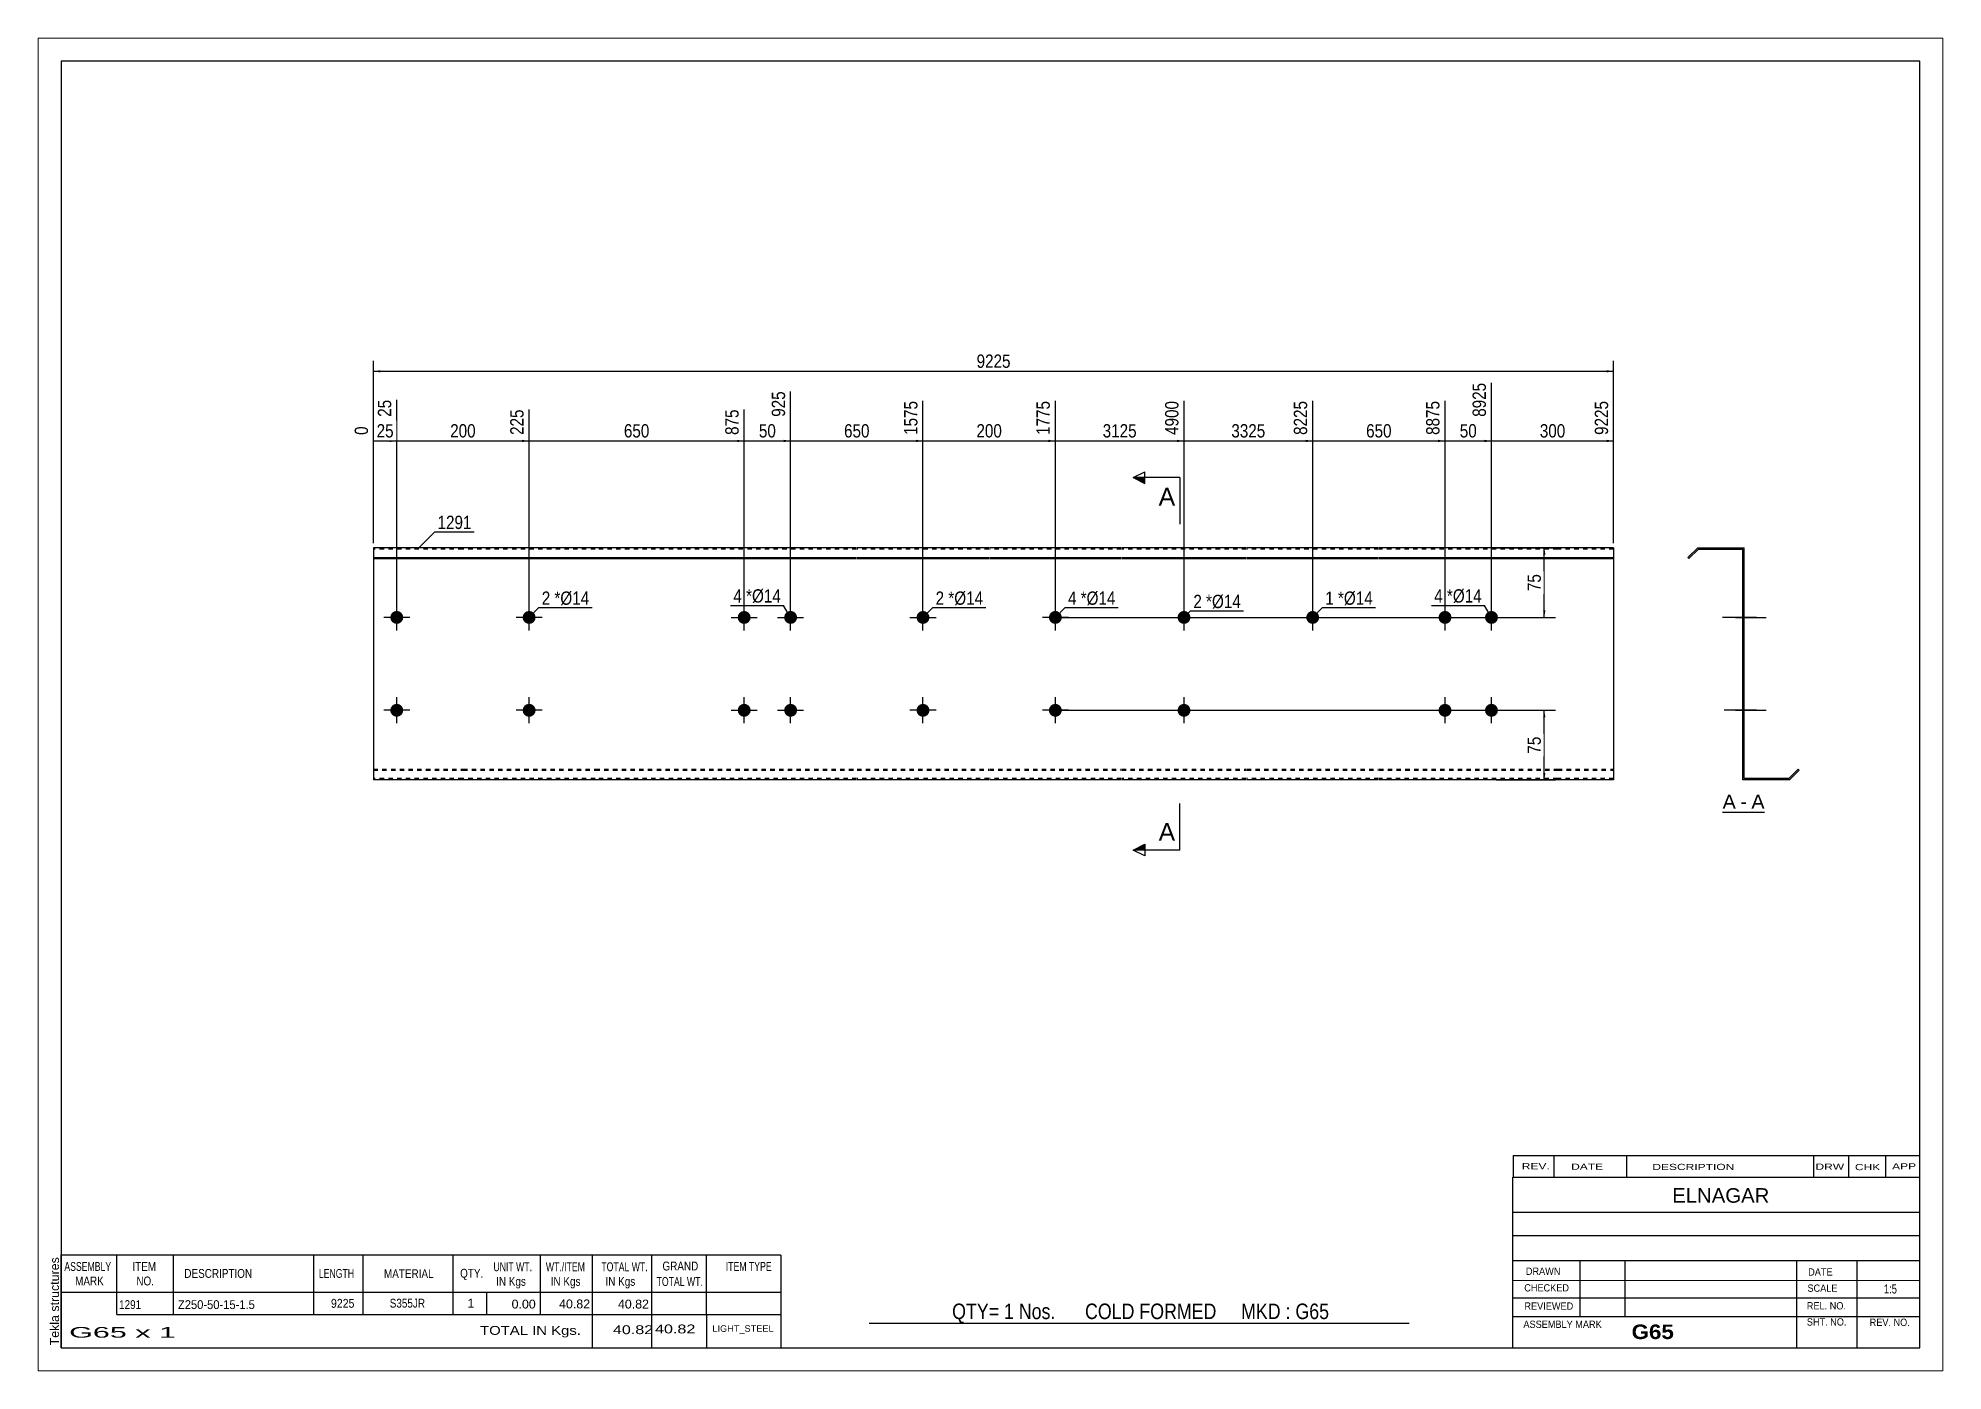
# Paper-space layout 'Layout1' of a CAD drawing. Header units: millimetres. Extents: x 0 to 410, y 0 to 287.
# The model-space entities are those that its viewports show. They can reach past a viewport. Long polylines and large blocks are cut down to what shows.
import ezdxf

# ---------------------------------------------------------------- set-up
doc = ezdxf.new("R2010")
doc.units = ezdxf.units.MM
doc.linetypes.add('DXK_LINE_DOT1', pattern=[1.8814, 0.9407, -0.9407])
doc.layers.add('Viewport layer', color=7, linetype='Continuous', plot=False)
doc.styles.add('Arial', font='ARIAL.TTF', dxfattribs={"height": 0.2})
doc.styles.add('Arial Bold', font='ARIALBD.TTF', dxfattribs={"height": 0.2})
doc.styles.add('Arial Narrow', font='ARIALN.TTF', dxfattribs={"height": 0.2})

# ---------------------------------------------------------------- blocks, each defined once
blk = doc.blocks.new('Unknown-627006575-1680')
at = {"color": 5, "linetype": 'Continuous'}
for p, q in [((332.8, 129.75), (-67.2, 129.75)), ((-67.2, 129.75), (-67.2, -147.25)), ((332.8, -147.25), (332.8, 129.75)), ((-67.2, -147.25), (332.8, -147.25))]:
    blk.add_line(p, q, dxfattribs=at)
at = {"color": 174, "linetype": 'Continuous', "style": 'Arial'}
blk.add_text('Tekla structures', height=1.9102, rotation=90, dxfattribs=at).set_placement((-67.7, -146.75))
blk = doc.blocks.new('Unknown-627006575-12 - 1234')
at = {"color": 7, "linetype": 'Continuous'}
blk.add_line((290.38, -31.95), (299.41, -31.95), dxfattribs=at)
at = {"color": 0, "linetype": 'Continuous'}
blk.add_wipeout([(293.23, -31.2), (293.23, -28), (290.38, -28), (290.38, -31.2)], dxfattribs=at)
blk.add_wipeout([(295.61, -31.2), (295.61, -28), (294.19, -28), (294.19, -31.2)], dxfattribs=at)
at = {"color": 96, "linetype": 'Continuous', "style": 'Arial'}
blk.add_text('A', height=3.06, dxfattribs=at).set_placement((290.38, -31.2))
at = {"color": 0, "linetype": 'Continuous'}
blk.add_wipeout([(299.41, -31.2), (299.41, -28), (296.57, -28), (296.57, -31.2)], dxfattribs=at)
at = {"color": 96, "linetype": 'Continuous', "style": 'Arial'}
for s, p in [('A', (296.57, -31.2)), ('-', (294.19, -31.2))]:
    blk.add_text(s, height=3.06, dxfattribs=at).set_placement(p)
blk = doc.blocks.new('Bolt-627006575-1223 - 1203')
at = {"linetype": 'Continuous'}
for points in [[(3.6, 10, -1), (6.4, 10, -1)], [(145.36, 10, -1), (148.16, 10, -1)]]:
    blk.add_hatch(color=3, dxfattribs=at).paths.add_polyline_path(points)
at = {"color": 3, "linetype": 'Continuous'}
for p, q in [((5, 7.2), (5, 12.8)), ((146.76, 7.2), (146.76, 12.8)), ((7.8, 10), (2.2, 10)), ((149.56, 10), (143.96, 10))]:
    blk.add_line(p, q, dxfattribs=at)
blk = doc.blocks.new('Part-627006575-1218 - 1203')
at = {"color": 2, "linetype": 'Continuous'}
for p, q in [((0, 25), (0, -25)), ((19.19, 25), (0, 25)), ((47.68, 25), (19.29, 25)), ((103.98, 25), (47.78, 25)), ((132.46, 25), (104.08, 25)), ((160.95, 25), (132.56, 25)), ((187.85, 25), (161.05, 25)), ((216.34, 25), (187.95, 25)), ((254.83, 25), (216.44, 25)), ((266.93, 25), (254.93, 25)), ((266.93, 25), (266.93, -25)), ((0, 22.88), (19.19, 22.88)), ((0, 22.67), (19.19, 22.67)), ((19.29, 22.88), (47.68, 22.88)), ((19.29, 22.67), (47.68, 22.67)), ((47.78, 22.88), (103.98, 22.88)), ((47.78, 22.67), (103.98, 22.67)), ((104.08, 22.88), (132.46, 22.88)), ((104.08, 22.67), (132.46, 22.67)), ((132.56, 22.88), (160.95, 22.88)), ((132.56, 22.67), (160.95, 22.67)), ((161.05, 22.88), (187.85, 22.88)), ((161.05, 22.67), (187.85, 22.67)), ((187.95, 22.88), (216.34, 22.88)), ((187.95, 22.67), (216.34, 22.67)), ((216.44, 22.88), (254.83, 22.88)), ((216.44, 22.67), (254.83, 22.67)), ((254.93, 22.88), (266.93, 22.88)), ((254.93, 22.67), (266.93, 22.67)), ((19.19, -25), (0, -25)), ((47.68, -25), (19.29, -25)), ((103.98, -25), (47.78, -25)), ((132.46, -25), (104.08, -25)), ((160.95, -25), (132.56, -25)), ((187.85, -25), (161.05, -25)), ((216.34, -25), (187.95, -25)), ((254.83, -25), (216.44, -25)), ((266.93, -25), (254.93, -25))]:
    blk.add_line(p, q, dxfattribs=at)
at = {"color": 7, "linetype": 'DXK_LINE_DOT1'}
for p, q in [((19.19, 24.7), (0, 24.7)), ((47.68, 24.7), (19.29, 24.7)), ((103.98, 24.7), (47.78, 24.7)), ((132.46, 24.7), (104.08, 24.7)), ((160.95, 24.7), (132.56, 24.7)), ((187.85, 24.7), (161.05, 24.7)), ((216.34, 24.7), (187.95, 24.7)), ((254.83, 24.7), (216.44, 24.7)), ((266.93, 24.7), (254.93, 24.7)), ((0, -22.67), (19.19, -22.67)), ((0, -22.88), (19.19, -22.88)), ((19.29, -22.67), (47.68, -22.67)), ((19.29, -22.88), (47.68, -22.88)), ((47.78, -22.67), (103.98, -22.67)), ((47.78, -22.88), (103.98, -22.88)), ((104.08, -22.67), (132.46, -22.67)), ((104.08, -22.88), (132.46, -22.88)), ((132.56, -22.67), (160.95, -22.67)), ((132.56, -22.88), (160.95, -22.88)), ((161.05, -22.67), (187.85, -22.67)), ((161.05, -22.88), (187.85, -22.88)), ((187.95, -22.67), (216.34, -22.67)), ((187.95, -22.88), (216.34, -22.88)), ((216.44, -22.67), (254.83, -22.67)), ((216.44, -22.88), (254.83, -22.88)), ((254.93, -22.67), (266.93, -22.67)), ((254.93, -22.88), (266.93, -22.88)), ((19.19, -24.7), (0, -24.7)), ((47.68, -24.7), (19.29, -24.7)), ((103.98, -24.7), (47.78, -24.7)), ((132.46, -24.7), (104.08, -24.7)), ((160.95, -24.7), (132.56, -24.7)), ((187.85, -24.7), (161.05, -24.7)), ((216.34, -24.7), (187.95, -24.7)), ((254.83, -24.7), (216.44, -24.7)), ((266.93, -24.7), (254.93, -24.7))]:
    blk.add_line(p, q, dxfattribs=at)
blk = doc.blocks.new('Bolt-627006575-1219 - 1203')
at = {"linetype": 'Continuous'}
for points in [[(78.38, 10, -1), (81.18, 10, -1)], [(88.38, 10, -1), (91.18, 10, -1)], [(78.38, -10, -1), (81.18, -10, -1)], [(88.38, -10, -1), (91.18, -10, -1)]]:
    blk.add_hatch(color=3, dxfattribs=at).paths.add_polyline_path(points)
at = {"color": 3, "linetype": 'Continuous'}
for p, q in [((79.78, 7.2), (79.78, 12.8)), ((89.78, 7.2), (89.78, 12.8)), ((76.98, 10), (82.58, 10)), ((86.98, 10), (92.58, 10)), ((79.78, -12.8), (79.78, -7.2)), ((89.78, -12.8), (89.78, -7.2)), ((76.98, -10), (82.58, -10)), ((86.98, -10), (92.58, -10))]:
    blk.add_line(p, q, dxfattribs=at)
blk = doc.blocks.new('Bolt-627006575-1220 - 1203')
at = {"linetype": 'Continuous'}
blk.add_hatch(color=3, dxfattribs=at).paths.add_polyline_path([(116.87, 10, -1), (119.67, 10, -1)])
at = {"color": 3, "linetype": 'Continuous'}
for p, q in [((118.27, 7.2), (118.27, 12.8)), ((115.47, 10), (121.07, 10))]:
    blk.add_line(p, q, dxfattribs=at)
blk = doc.blocks.new('Bolt-627006575-1221 - 1203')
at = {"linetype": 'Continuous'}
for points in [[(229.23, 10, -1), (232.03, 10, -1)], [(239.23, 10, -1), (242.03, 10, -1)], [(229.23, -10, -1), (232.03, -10, -1)], [(239.23, -10, -1), (242.03, -10, -1)]]:
    blk.add_hatch(color=3, dxfattribs=at).paths.add_polyline_path(points)
at = {"color": 3, "linetype": 'Continuous'}
for p, q in [((230.63, 7.2), (230.63, 12.8)), ((240.63, 7.2), (240.63, 12.8)), ((227.83, 10), (233.43, 10)), ((237.83, 10), (243.43, 10)), ((230.63, -12.8), (230.63, -7.2)), ((240.63, -12.8), (240.63, -7.2)), ((227.83, -10), (233.43, -10)), ((237.83, -10), (243.43, -10))]:
    blk.add_line(p, q, dxfattribs=at)
blk = doc.blocks.new('Bolt-627006575-1222 - 1203')
at = {"linetype": 'Continuous'}
for points in [[(3.6, -10, -1), (6.4, -10, -1)], [(145.36, -10, -1), (148.16, -10, -1)]]:
    blk.add_hatch(color=3, dxfattribs=at).paths.add_polyline_path(points)
at = {"color": 3, "linetype": 'Continuous'}
for p, q in [((5, -12.8), (5, -7.2)), ((146.76, -12.8), (146.76, -7.2)), ((7.8, -10), (2.2, -10)), ((149.56, -10), (143.96, -10))]:
    blk.add_line(p, q, dxfattribs=at)
blk = doc.blocks.new('Bolt-627006575-1224 - 1203')
at = {"linetype": 'Continuous'}
blk.add_hatch(color=3, dxfattribs=at).paths.add_polyline_path([(200.75, 10, -1), (203.55, 10, -1)])
at = {"color": 3, "linetype": 'Continuous'}
for p, q in [((202.15, 7.2), (202.15, 12.8)), ((199.35, 10), (204.95, 10))]:
    blk.add_line(p, q, dxfattribs=at)
blk = doc.blocks.new('Bolt-627006575-1225 - 1203')
at = {"linetype": 'Continuous'}
blk.add_hatch(color=3, dxfattribs=at).paths.add_polyline_path([(116.87, -10, -1), (119.67, -10, -1)])
at = {"color": 3, "linetype": 'Continuous'}
for p, q in [((118.27, -12.8), (118.27, -7.2)), ((121.07, -10), (115.47, -10))]:
    blk.add_line(p, q, dxfattribs=at)
blk = doc.blocks.new('Bolt-627006575-1226 - 1203')
at = {"linetype": 'Continuous'}
blk.add_hatch(color=3, dxfattribs=at).paths.add_polyline_path([(32.09, -10, -1), (34.89, -10, -1)])
at = {"color": 3, "linetype": 'Continuous'}
for p, q in [((33.49, -12.8), (33.49, -7.2)), ((36.29, -10), (30.69, -10))]:
    blk.add_line(p, q, dxfattribs=at)
blk = doc.blocks.new('Bolt-627006575-1227 - 1203')
at = {"linetype": 'Continuous'}
for points in [[(173.05, 10, -1), (175.85, 10, -1)], [(173.05, -10, -1), (175.85, -10, -1)]]:
    blk.add_hatch(color=3, dxfattribs=at).paths.add_polyline_path(points)
at = {"color": 3, "linetype": 'Continuous'}
for p, q in [((174.45, 7.2), (174.45, 12.8)), ((171.65, 10), (177.25, 10)), ((174.45, -12.8), (174.45, -7.2)), ((171.65, -10), (177.25, -10))]:
    blk.add_line(p, q, dxfattribs=at)
blk = doc.blocks.new('Bolt-627006575-1228 - 1203')
at = {"linetype": 'Continuous'}
blk.add_hatch(color=3, dxfattribs=at).paths.add_polyline_path([(32.09, 10, -1), (34.89, 10, -1)])
at = {"color": 3, "linetype": 'Continuous'}
for p, q in [((33.49, 7.2), (33.49, 12.8)), ((36.29, 10), (30.69, 10))]:
    blk.add_line(p, q, dxfattribs=at)
blk = doc.blocks.new('Bolt-627006575-1240 - 1234')
at = {"linetype": 'Continuous'}
blk.add_hatch(color=3, dxfattribs=at).paths.add_polyline_path([(294.75, -8.6), (294.75, -11.4), (295.05, -11.4), (295.05, -8.6)])
blk.add_hatch(color=3, dxfattribs=at).paths.add_polyline_path([(294.75, -8.6), (294.75, -11.4), (295.05, -11.4), (295.05, -8.6)])
at = {"color": 3, "linetype": 'Continuous'}
for p, q in [((293.15, -10), (299.75, -10)), ((293.15, -10), (299.75, -10)), ((294.75, -8.6), (295.05, -8.6)), ((294.75, -8.6), (295.05, -8.6)), ((294.75, -11.4), (295.05, -11.4)), ((294.75, -11.4), (295.05, -11.4))]:
    blk.add_line(p, q, dxfattribs=at)
blk = doc.blocks.new('Part-627006575-1236 - 1234')
at = {"color": 2, "linetype": 'Continuous'}
for p, q in [((285.05, 25), (282.93, 22.88)), ((283.14, 22.67), (285.17, 24.7)), ((285.05, 25), (295.05, 25)), ((285.17, 24.7), (294.75, 24.7)), ((294.75, -25), (294.75, 24.7)), ((295.05, -24.7), (295.05, 25)), ((282.93, 22.88), (283.14, 22.67)), ((304.62, -24.7), (306.66, -22.67)), ((304.75, -25), (306.87, -22.88)), ((306.87, -22.88), (306.66, -22.67)), ((304.75, -25), (294.75, -25)), ((304.62, -24.7), (295.05, -24.7))]:
    blk.add_line(p, q, dxfattribs=at)
blk = doc.blocks.new('Bolt-627006575-1237 - 1234')
at = {"linetype": 'Continuous'}
for points in [[(294.75, 11.4), (294.75, 8.6), (295.05, 8.6), (295.05, 11.4)], [(294.75, 11.4), (294.75, 8.6), (295.05, 8.6), (295.05, 11.4)], [(294.75, -8.6), (294.75, -11.4), (295.05, -11.4), (295.05, -8.6)], [(294.75, -8.6), (294.75, -11.4), (295.05, -11.4), (295.05, -8.6)]]:
    blk.add_hatch(color=3, dxfattribs=at).paths.add_polyline_path(points)
at = {"color": 3, "linetype": 'Continuous'}
for p, q in [((297.65, 10), (291.05, 10)), ((297.65, 10), (291.05, 10)), ((295.05, 11.4), (294.75, 11.4)), ((295.05, 11.4), (294.75, 11.4)), ((295.05, 8.6), (294.75, 8.6)), ((295.05, 8.6), (294.75, 8.6)), ((297.65, -10), (291.05, -10)), ((297.65, -10), (291.05, -10)), ((295.05, -8.6), (294.75, -8.6)), ((295.05, -8.6), (294.75, -8.6)), ((295.05, -11.4), (294.75, -11.4)), ((295.05, -11.4), (294.75, -11.4))]:
    blk.add_line(p, q, dxfattribs=at)
blk = doc.blocks.new('Bolt-627006575-1238 - 1234')
at = {"linetype": 'Continuous'}
blk.add_hatch(color=3, dxfattribs=at).paths.add_polyline_path([(294.75, 11.4), (294.75, 8.6), (295.05, 8.6), (295.05, 11.4)])
at = {"color": 3, "linetype": 'Continuous'}
for p, q in [((296.95, 10), (290.35, 10)), ((295.05, 11.4), (294.75, 11.4)), ((295.05, 8.6), (294.75, 8.6))]:
    blk.add_line(p, q, dxfattribs=at)
blk = doc.blocks.new('Bolt-627006575-1239 - 1234')
at = {"linetype": 'Continuous'}
for points in [[(294.75, 11.4), (294.75, 8.6), (295.05, 8.6), (295.05, 11.4)], [(294.75, 11.4), (294.75, 8.6), (295.05, 8.6), (295.05, 11.4)], [(294.75, -8.6), (294.75, -11.4), (295.05, -11.4), (295.05, -8.6)], [(294.75, -8.6), (294.75, -11.4), (295.05, -11.4), (295.05, -8.6)]]:
    blk.add_hatch(color=3, dxfattribs=at).paths.add_polyline_path(points)
at = {"color": 3, "linetype": 'Continuous'}
for p, q in [((297.65, 10), (291.05, 10)), ((297.65, 10), (291.05, 10)), ((295.05, 11.4), (294.75, 11.4)), ((295.05, 11.4), (294.75, 11.4)), ((295.05, 8.6), (294.75, 8.6)), ((295.05, 8.6), (294.75, 8.6)), ((297.65, -10), (291.05, -10)), ((297.65, -10), (291.05, -10)), ((295.05, -8.6), (294.75, -8.6)), ((295.05, -8.6), (294.75, -8.6)), ((295.05, -11.4), (294.75, -11.4)), ((295.05, -11.4), (294.75, -11.4))]:
    blk.add_line(p, q, dxfattribs=at)
blk = doc.blocks.new('Bolt-627006575-1241 - 1234')
at = {"linetype": 'Continuous'}
blk.add_hatch(color=3, dxfattribs=at).paths.add_polyline_path([(294.75, 11.4), (294.75, 8.6), (295.05, 8.6), (295.05, 11.4)])
blk.add_hatch(color=3, dxfattribs=at).paths.add_polyline_path([(294.75, 11.4), (294.75, 8.6), (295.05, 8.6), (295.05, 11.4)])
at = {"color": 3, "linetype": 'Continuous'}
for p, q in [((293.15, 10), (299.75, 10)), ((293.15, 10), (299.75, 10)), ((294.75, 11.4), (295.05, 11.4)), ((294.75, 11.4), (295.05, 11.4)), ((294.75, 8.6), (295.05, 8.6)), ((294.75, 8.6), (295.05, 8.6))]:
    blk.add_line(p, q, dxfattribs=at)
blk = doc.blocks.new('Bolt-627006575-1242 - 1234')
at = {"linetype": 'Continuous'}
blk.add_hatch(color=3, dxfattribs=at).paths.add_polyline_path([(294.75, 11.4), (294.75, 8.6), (295.05, 8.6), (295.05, 11.4)])
at = {"color": 3, "linetype": 'Continuous'}
for p, q in [((296.95, 10), (290.35, 10)), ((295.05, 11.4), (294.75, 11.4)), ((295.05, 8.6), (294.75, 8.6))]:
    blk.add_line(p, q, dxfattribs=at)
blk = doc.blocks.new('Bolt-627006575-1243 - 1234')
at = {"linetype": 'Continuous'}
blk.add_hatch(color=3, dxfattribs=at).paths.add_polyline_path([(294.75, -8.6), (294.75, -11.4), (295.05, -11.4), (295.05, -8.6)])
at = {"color": 3, "linetype": 'Continuous'}
for p, q in [((293.15, -10), (299.75, -10)), ((294.75, -8.6), (295.05, -8.6)), ((294.75, -11.4), (295.05, -11.4))]:
    blk.add_line(p, q, dxfattribs=at)
blk = doc.blocks.new('Bolt-627006575-1244 - 1234')
at = {"linetype": 'Continuous'}
blk.add_hatch(color=3, dxfattribs=at).paths.add_polyline_path([(294.75, -8.6), (294.75, -11.4), (295.05, -11.4), (295.05, -8.6)])
at = {"color": 3, "linetype": 'Continuous'}
for p, q in [((293.15, -10), (299.75, -10)), ((294.75, -8.6), (295.05, -8.6)), ((294.75, -11.4), (295.05, -11.4))]:
    blk.add_line(p, q, dxfattribs=at)
blk = doc.blocks.new('Bolt-627006575-1245 - 1234')
at = {"linetype": 'Continuous'}
for points in [[(294.75, 11.4), (294.75, 8.6), (295.05, 8.6), (295.05, 11.4)], [(294.75, -8.6), (294.75, -11.4), (295.05, -11.4), (295.05, -8.6)]]:
    blk.add_hatch(color=3, dxfattribs=at).paths.add_polyline_path(points)
at = {"color": 3, "linetype": 'Continuous'}
for p, q in [((295.05, 10), (290.75, 10)), ((295.05, 11.4), (294.75, 11.4)), ((295.05, 8.6), (294.75, 8.6)), ((295.05, -10), (290.75, -10)), ((295.05, -8.6), (294.75, -8.6)), ((295.05, -11.4), (294.75, -11.4))]:
    blk.add_line(p, q, dxfattribs=at)
blk = doc.blocks.new('Bolt-627006575-1246 - 1234')
at = {"linetype": 'Continuous'}
blk.add_hatch(color=3, dxfattribs=at).paths.add_polyline_path([(294.75, 11.4), (294.75, 8.6), (295.05, 8.6), (295.05, 11.4)])
at = {"color": 3, "linetype": 'Continuous'}
for p, q in [((293.15, 10), (299.75, 10)), ((294.75, 11.4), (295.05, 11.4)), ((294.75, 8.6), (295.05, 8.6))]:
    blk.add_line(p, q, dxfattribs=at)
blk = doc.blocks.new('StraightDimension-627006575-1329 - 1203')
at = {"linetype": 'Continuous'}
for points in [[(1.5, 62.75), (0, 63), (1.5, 63.25)], [(265.43, 63.25), (266.93, 63), (265.43, 62.75)]]:
    blk.add_hatch(color=7, dxfattribs=at).paths.add_polyline_path(points)
at = {"color": 7, "linetype": 'Continuous'}
for p, q in [((0, 26), (0, 65.25)), ((0, 63), (266.93, 63)), ((266.93, 26), (266.93, 65.25))]:
    blk.add_line(p, q, dxfattribs=at)
at = {"color": 0}
blk.add_wipeout([(137.72, 63.15), (137.72, 67.35), (129.21, 67.35), (129.21, 63.15)], dxfattribs=at)
at = {"color": 3, "style": 'Arial Narrow'}
blk.add_text('9225', height=2.863, dxfattribs=at).set_placement((129.81, 63.75))
blk = doc.blocks.new('StraightDimension-627006575-1267 - 1203')
at = {"linetype": 'Continuous'}
blk.add_hatch(color=7, dxfattribs=at).paths.add_polyline_path([(88.28, 48.25), (89.78, 48), (88.28, 47.75)])
at = {"color": 7, "linetype": 'Continuous'}
for p, q in [((89.78, 11), (89.78, 58.68)), ((79.78, 11), (79.78, 54.78)), ((79.78, 48), (89.78, 48))]:
    blk.add_line(p, q, dxfattribs=at)
at = {"color": 0}
blk.add_wipeout([(87.21, 48.15), (87.21, 52.35), (82.35, 52.35), (82.35, 48.15)], dxfattribs=at)
at = {"color": 0, "linetype": 'Continuous'}
blk.add_wipeout([(89.18, 59.28), (84.98, 59.28), (84.98, 52.6), (89.18, 52.6)], dxfattribs=at)
at = {"color": 3, "linetype": 'Continuous', "style": 'Arial Narrow'}
blk.add_text('925', height=2.863, rotation=90.0002, dxfattribs=at).set_placement((88.58, 53.2))
at = {"color": 3, "style": 'Arial Narrow'}
blk.add_text('50', height=2.863, dxfattribs=at).set_placement((82.95, 48.75))
blk = doc.blocks.new('StraightDimension-627006575-1264 - 1203')
at = {"linetype": 'Continuous'}
blk.add_hatch(color=7, dxfattribs=at).paths.add_polyline_path([(172.95, 48.25), (174.45, 48), (172.95, 47.75)])
at = {"color": 7, "linetype": 'Continuous'}
for p, q in [((146.76, 11), (146.76, 56.61)), ((174.45, 11), (174.45, 56.61)), ((146.76, 48), (174.45, 48))]:
    blk.add_line(p, q, dxfattribs=at)
at = {"color": 0, "linetype": 'Continuous'}
blk.add_wipeout([(173.85, 57.21), (169.65, 57.21), (169.65, 48.7), (173.85, 48.7)], dxfattribs=at)
at = {"color": 0}
blk.add_wipeout([(164.86, 48.15), (164.86, 52.35), (156.35, 52.35), (156.35, 48.15)], dxfattribs=at)
at = {"color": 3, "linetype": 'Continuous', "style": 'Arial Narrow'}
blk.add_text('4900', height=2.863, rotation=90.0002, dxfattribs=at).set_placement((173.25, 49.3))
at = {"color": 3, "style": 'Arial Narrow'}
blk.add_text('3125', height=2.863, dxfattribs=at).set_placement((156.95, 48.75))
blk = doc.blocks.new('StraightDimension-627006575-1260 - 1203')
at = {"linetype": 'Continuous'}
blk.add_hatch(color=7, dxfattribs=at).paths.add_polyline_path([(265.43, 48.25), (266.93, 48), (265.43, 47.75)])
at = {"color": 7, "linetype": 'Continuous'}
for p, q in [((240.63, 11), (240.63, 60.51)), ((266.93, 26), (266.93, 56.61)), ((240.63, 48), (266.93, 48))]:
    blk.add_line(p, q, dxfattribs=at)
at = {"color": 0, "linetype": 'Continuous'}
blk.add_wipeout([(266.33, 57.21), (262.13, 57.21), (262.13, 48.7), (266.33, 48.7)], dxfattribs=at)
at = {"color": 0}
blk.add_wipeout([(257.12, 48.15), (257.12, 52.35), (250.44, 52.35), (250.44, 48.15)], dxfattribs=at)
at = {"color": 3, "linetype": 'Continuous', "style": 'Arial Narrow'}
blk.add_text('9225', height=2.863, rotation=90.0002, dxfattribs=at).set_placement((265.73, 49.3))
at = {"color": 3, "style": 'Arial Narrow'}
blk.add_text('300', height=2.863, dxfattribs=at).set_placement((251.04, 48.75))
blk = doc.blocks.new('StraightDimension-627006575-1261 - 1203')
at = {"linetype": 'Continuous'}
blk.add_hatch(color=7, dxfattribs=at).paths.add_polyline_path([(239.13, 48.25), (240.63, 48), (239.13, 47.75)])
at = {"color": 7, "linetype": 'Continuous'}
for p, q in [((240.63, 11), (240.63, 60.51)), ((230.63, 11), (230.63, 56.61)), ((230.63, 48), (240.63, 48))]:
    blk.add_line(p, q, dxfattribs=at)
at = {"color": 0}
blk.add_wipeout([(238.06, 48.15), (238.06, 52.35), (233.21, 52.35), (233.21, 48.15)], dxfattribs=at)
at = {"color": 0, "linetype": 'Continuous'}
blk.add_wipeout([(240.03, 61.11), (235.83, 61.11), (235.83, 52.6), (240.03, 52.6)], dxfattribs=at)
at = {"color": 3, "linetype": 'Continuous', "style": 'Arial Narrow'}
blk.add_text('8925', height=2.863, rotation=90.0002, dxfattribs=at).set_placement((239.43, 53.2))
at = {"color": 3, "style": 'Arial Narrow'}
blk.add_text('50', height=2.863, dxfattribs=at).set_placement((233.81, 48.75))
blk = doc.blocks.new('StraightDimension-627006575-1262 - 1203')
at = {"linetype": 'Continuous'}
blk.add_hatch(color=7, dxfattribs=at).paths.add_polyline_path([(229.13, 48.25), (230.63, 48), (229.13, 47.75)])
at = {"color": 7, "linetype": 'Continuous'}
for p, q in [((202.15, 11), (202.15, 56.61)), ((230.63, 11), (230.63, 56.61)), ((202.15, 48), (230.63, 48))]:
    blk.add_line(p, q, dxfattribs=at)
at = {"color": 0, "linetype": 'Continuous'}
blk.add_wipeout([(230.03, 57.21), (225.83, 57.21), (225.83, 48.7), (230.03, 48.7)], dxfattribs=at)
at = {"color": 0}
blk.add_wipeout([(219.73, 48.15), (219.73, 52.35), (213.05, 52.35), (213.05, 48.15)], dxfattribs=at)
at = {"color": 3, "linetype": 'Continuous', "style": 'Arial Narrow'}
blk.add_text('8875', height=2.863, rotation=90.0002, dxfattribs=at).set_placement((229.43, 49.3))
at = {"color": 3, "style": 'Arial Narrow'}
blk.add_text('650', height=2.863, dxfattribs=at).set_placement((213.65, 48.75))
blk = doc.blocks.new('StraightDimension-627006575-1263 - 1203')
at = {"linetype": 'Continuous'}
blk.add_hatch(color=7, dxfattribs=at).paths.add_polyline_path([(200.65, 48.25), (202.15, 48), (200.65, 47.75)])
at = {"color": 7, "linetype": 'Continuous'}
for p, q in [((174.45, 11), (174.45, 56.61)), ((202.15, 11), (202.15, 56.61)), ((174.45, 48), (202.15, 48))]:
    blk.add_line(p, q, dxfattribs=at)
at = {"color": 0, "linetype": 'Continuous'}
blk.add_wipeout([(201.55, 57.21), (197.35, 57.21), (197.35, 48.7), (201.55, 48.7)], dxfattribs=at)
at = {"color": 0}
blk.add_wipeout([(192.55, 48.15), (192.55, 52.35), (184.04, 52.35), (184.04, 48.15)], dxfattribs=at)
at = {"color": 3, "linetype": 'Continuous', "style": 'Arial Narrow'}
blk.add_text('8225', height=2.863, rotation=90.0002, dxfattribs=at).set_placement((200.95, 49.3))
at = {"color": 3, "style": 'Arial Narrow'}
blk.add_text('3325', height=2.863, dxfattribs=at).set_placement((184.64, 48.75))
blk = doc.blocks.new('StraightDimension-627006575-1322 - 1203')
at = {"linetype": 'Continuous'}
for points in [[(251.75, -11.5), (252, -10), (252.25, -11.5)], [(252.25, -23.5), (252, -25), (251.75, -23.5)]]:
    blk.add_hatch(color=7, dxfattribs=at).paths.add_polyline_path(points)
at = {"color": 7, "linetype": 'Continuous'}
for p, q in [((147.76, -10), (254.4, -10)), ((252, -25), (252, -10)), ((241.63, -25), (254.4, -25))]:
    blk.add_line(p, q, dxfattribs=at)
at = {"color": 0}
blk.add_wipeout([(251.85, -15.07), (247.65, -15.07), (247.65, -19.93), (251.85, -19.93)], dxfattribs=at)
at = {"color": 3, "style": 'Arial Narrow'}
blk.add_text('75', height=2.863, rotation=90.0002, dxfattribs=at).set_placement((251.25, -19.33))
blk = doc.blocks.new('StraightDimension-627006575-1265 - 1203')
at = {"linetype": 'Continuous'}
blk.add_hatch(color=7, dxfattribs=at).paths.add_polyline_path([(145.26, 48.25), (146.76, 48), (145.26, 47.75)])
at = {"color": 7, "linetype": 'Continuous'}
for p, q in [((118.27, 11), (118.27, 56.61)), ((146.76, 11), (146.76, 56.61)), ((118.27, 48), (146.76, 48))]:
    blk.add_line(p, q, dxfattribs=at)
at = {"color": 0, "linetype": 'Continuous'}
blk.add_wipeout([(146.16, 57.21), (141.96, 57.21), (141.96, 48.7), (146.16, 48.7)], dxfattribs=at)
at = {"color": 0}
blk.add_wipeout([(135.86, 48.15), (135.86, 52.35), (129.17, 52.35), (129.17, 48.15)], dxfattribs=at)
at = {"color": 3, "linetype": 'Continuous', "style": 'Arial Narrow'}
blk.add_text('1775', height=2.863, rotation=90.0002, dxfattribs=at).set_placement((145.56, 49.3))
at = {"color": 3, "style": 'Arial Narrow'}
blk.add_text('200', height=2.863, dxfattribs=at).set_placement((129.77, 48.75))
blk = doc.blocks.new('StraightDimension-627006575-1266 - 1203')
at = {"linetype": 'Continuous'}
blk.add_hatch(color=7, dxfattribs=at).paths.add_polyline_path([(116.77, 48.25), (118.27, 48), (116.77, 47.75)])
at = {"color": 7, "linetype": 'Continuous'}
for p, q in [((89.78, 11), (89.78, 58.68)), ((118.27, 11), (118.27, 56.61)), ((89.78, 48), (118.27, 48))]:
    blk.add_line(p, q, dxfattribs=at)
at = {"color": 0, "linetype": 'Continuous'}
blk.add_wipeout([(117.67, 57.21), (113.47, 57.21), (113.47, 48.7), (117.67, 48.7)], dxfattribs=at)
at = {"color": 0}
blk.add_wipeout([(107.37, 48.15), (107.37, 52.35), (100.68, 52.35), (100.68, 48.15)], dxfattribs=at)
at = {"color": 3, "linetype": 'Continuous', "style": 'Arial Narrow'}
blk.add_text('1575', height=2.863, rotation=90.0002, dxfattribs=at).set_placement((117.07, 49.3))
at = {"color": 3, "style": 'Arial Narrow'}
blk.add_text('650', height=2.863, dxfattribs=at).set_placement((101.28, 48.75))
blk = doc.blocks.new('StraightDimension-627006575-1268 - 1203')
at = {"linetype": 'Continuous'}
blk.add_hatch(color=7, dxfattribs=at).paths.add_polyline_path([(78.28, 48.25), (79.78, 48), (78.28, 47.75)])
at = {"color": 7, "linetype": 'Continuous'}
for p, q in [((33.49, 11), (33.49, 54.78)), ((79.78, 11), (79.78, 54.78)), ((33.49, 48), (79.78, 48))]:
    blk.add_line(p, q, dxfattribs=at)
at = {"color": 0, "linetype": 'Continuous'}
blk.add_wipeout([(79.18, 55.38), (74.98, 55.38), (74.98, 48.7), (79.18, 48.7)], dxfattribs=at)
at = {"color": 0}
blk.add_wipeout([(59.98, 48.15), (59.98, 52.35), (53.29, 52.35), (53.29, 48.15)], dxfattribs=at)
at = {"color": 3, "linetype": 'Continuous', "style": 'Arial Narrow'}
blk.add_text('875', height=2.863, rotation=90.0002, dxfattribs=at).set_placement((78.58, 49.3))
at = {"color": 3, "style": 'Arial Narrow'}
blk.add_text('650', height=2.863, dxfattribs=at).set_placement((53.89, 48.75))
blk = doc.blocks.new('StraightDimension-627006575-1269 - 1203')
at = {"linetype": 'Continuous'}
blk.add_hatch(color=7, dxfattribs=at).paths.add_polyline_path([(31.99, 48.25), (33.49, 48), (31.99, 47.75)])
at = {"color": 7, "linetype": 'Continuous'}
for p, q in [((5, 11), (5, 56.86)), ((33.49, 11), (33.49, 54.78)), ((5, 48), (33.49, 48))]:
    blk.add_line(p, q, dxfattribs=at)
at = {"color": 0, "linetype": 'Continuous'}
blk.add_wipeout([(32.89, 55.38), (28.69, 55.38), (28.69, 48.7), (32.89, 48.7)], dxfattribs=at)
at = {"color": 0}
blk.add_wipeout([(22.59, 48.15), (22.59, 52.35), (15.9, 52.35), (15.9, 48.15)], dxfattribs=at)
at = {"color": 3, "linetype": 'Continuous', "style": 'Arial Narrow'}
blk.add_text('225', height=2.863, rotation=90.0002, dxfattribs=at).set_placement((32.29, 49.3))
at = {"color": 3, "style": 'Arial Narrow'}
blk.add_text('200', height=2.863, dxfattribs=at).set_placement((16.5, 48.75))
blk = doc.blocks.new('StraightDimension-627006575-1270 - 1203')
at = {"linetype": 'Continuous'}
blk.add_hatch(color=7, dxfattribs=at).paths.add_polyline_path([(3.5, 48.25), (5, 48), (3.5, 47.75)])
at = {"color": 7, "linetype": 'Continuous'}
for p, q in [((5, 11), (5, 56.86)), ((0, 26), (0, 51.13)), ((0, 48), (5, 48))]:
    blk.add_line(p, q, dxfattribs=at)
at = {"color": 0}
blk.add_wipeout([(4.93, 48.15), (4.93, 52.35), (0.07, 52.35), (0.07, 48.15)], dxfattribs=at)
at = {"color": 0, "linetype": 'Continuous'}
blk.add_wipeout([(4.4, 57.46), (0.2, 57.46), (0.2, 52.6), (4.4, 52.6)], dxfattribs=at)
blk.add_wipeout([(-0.6, 51.73), (-4.8, 51.73), (-4.8, 48.7), (-0.6, 48.7)], dxfattribs=at)
at = {"color": 3, "linetype": 'Continuous', "style": 'Arial Narrow'}
for s, height, p in [('25', 2.863, (3.8, 53.2)), ('0', 2.86, (-1.2, 49.3))]:
    blk.add_text(s, height=height, rotation=90.0002, dxfattribs=at).set_placement(p)
at = {"color": 3, "style": 'Arial Narrow'}
blk.add_text('25', height=2.863, dxfattribs=at).set_placement((0.67, 48.75))
blk = doc.blocks.new('StraightDimension-627006575-1313 - 1203')
at = {"linetype": 'Continuous'}
for points in [[(251.75, 23.5), (252, 25), (252.25, 23.5)], [(252.25, 11.5), (252, 10), (251.75, 11.5)]]:
    blk.add_hatch(color=7, dxfattribs=at).paths.add_polyline_path(points)
at = {"color": 7, "linetype": 'Continuous'}
for p, q in [((241.63, 25), (254.4, 25)), ((252, 10), (252, 25)), ((147.76, 10), (254.4, 10))]:
    blk.add_line(p, q, dxfattribs=at)
at = {"color": 0}
blk.add_wipeout([(251.85, 19.93), (247.65, 19.93), (247.65, 15.07), (251.85, 15.07)], dxfattribs=at)
at = {"color": 3, "style": 'Arial Narrow'}
blk.add_text('75', height=2.863, rotation=90.0002, dxfattribs=at).set_placement((251.25, 15.67))
blk = doc.blocks.new('CBS_NAME_BLOG-627006575-1712')
at = {"color": 7, "linetype": 'Continuous'}
for p, q in [((245.21, -110.5), (332.73, -110.5)), ((245.21, -147.21), (245.21, -110.5)), ((245.21, -118.04), (332.73, -118.04)), ((245.28, -123.09), (332.8, -123.09)), ((245.21, -128.46), (332.73, -128.46)), ((259.73, -140.57), (259.73, -128.47)), ((269.42, -140.54), (269.42, -128.47)), ((306.33, -147.21), (306.33, -128.48)), ((319.38, -147.21), (319.38, -128.47)), ((245.22, -132.76), (332.8, -132.74)), ((245.21, -136.51), (332.73, -136.51)), ((245.21, -140.55), (332.73, -140.55)), ((245.21, -147.25), (332.8, -147.25))]:
    blk.add_line(p, q, dxfattribs=at)
at = {"color": 3, "linetype": 'Continuous', "style": 'Arial'}
blk.add_text('ELNAGAR', height=3.133, dxfattribs=at).set_placement((279.53, -116.03))
at = {"color": 3, "linetype": 'Continuous'}
for s, height, style, width, p in [('DRAWN', 1.566, 'Arial', 0.9, (248.04, -131.57)), ('DATE', 1.566, 'Arial', 0.9, (308.8, -131.73)), ('CHECKED', 1.566, 'Arial', 0.9, (247.69, -135.14)), ('SCALE', 1.566, 'Arial', 0.9, (308.65, -135.21)), ('1:5', 1.957, 'Arial Narrow', 0.9, (325.1, -135.57)), ('REVIEWED', 1.566, 'Arial', 0.9, (247.73, -139.06)), ('REL. NO.', 1.566, 'Arial', 0.9, (308.51, -139.01)), ('ASSEMBLY MARK', 1.5663, 'Arial', 0.9, (247.51, -142.99)), ('G65', 3.131, 'Arial Bold', 1.1, (270.79, -145.39)), ('SHT. NO.', 1.566, 'Arial', 0.9, (308.51, -142.48)), ('REV. NO.', 1.566, 'Arial', 0.9, (322.03, -142.57))]:
    blk.add_text(s, height=height, dxfattribs=dict(at, style=style, width=width)).set_placement(p)
blk = doc.blocks.new('CBS_BOM-627006575-1710')
at = {"color": 7, "linetype": 'Continuous'}
for p, q in [((-67.23, -135.28), (-67.23, -127.28)), ((-67.23, -127.28), (87.69, -127.28)), ((-55.23, -135.28), (-55.23, -127.28)), ((-43.04, -135.28), (-43.04, -127.28)), ((-12.88, -135.28), (-12.88, -127.28)), ((-2.2, -135.28), (-2.2, -127.28)), ((17.12, -135.28), (17.12, -127.28)), ((35.92, -135.28), (35.92, -127.28)), ((47.13, -135.28), (47.13, -127.28)), ((59.92, -135.28), (59.92, -127.28)), ((71.67, -135.28), (71.67, -127.28)), ((87.69, -127.29), (87.69, -135.27)), ((-67.23, -135.28), (87.69, -135.28)), ((-67.23, -140.08), (-67.23, -135.28)), ((-55.23, -140.08), (-55.23, -135.28)), ((-43.04, -140.08), (-43.04, -135.28)), ((-12.88, -140.08), (-12.88, -135.28)), ((-2.2, -140.08), (-2.2, -135.28)), ((17.12, -140.08), (17.12, -135.28)), ((24.38, -140.08), (24.38, -135.28)), ((35.92, -140.08), (35.92, -135.28)), ((47.13, -140.08), (47.13, -135.28)), ((59.92, -140.08), (59.92, -135.28)), ((71.69, -140.08), (71.69, -135.28)), ((87.69, -135.28), (87.69, -140.08)), ((-67.23, -147.28), (-67.23, -140.1)), ((-55.23, -140.08), (87.69, -140.08)), ((47.13, -147.28), (47.13, -140.1)), ((59.92, -147.28), (59.92, -140.1)), ((71.73, -147.28), (71.73, -140.1)), ((87.69, -140.08), (87.69, -147.28)), ((-67.23, -147.28), (87.69, -147.28))]:
    blk.add_line(p, q, dxfattribs=at)
at = {"color": 3, "linetype": 'Continuous', "style": 'Arial'}
for s, height, width, p in [('ASSEMBLY', 1.91, 0.7, (-66.55, -130.71)), ('ITEM', 1.91, 0.8, (-51.9, -130.71)), ('DESCRIPTION', 1.9102, 0.8, (-40.72, -132.21)), ('LENGTH', 1.91, 0.7, (-11.77, -132.21)), ('MATERIAL', 1.91, 0.8, (2.25, -132.26)), ('QTY.', 1.91, 0.8, (18.64, -132.18)), ('UNIT WT.', 1.91, 0.7, (25.81, -130.78)), ('WT./ITEM', 1.91, 0.7, (37.1, -130.78)), ('TOTAL WT.', 1.91, 0.7, (49.04, -130.78)), ('GRAND', 1.91, 0.8, (62.19, -130.62)), ('ITEM TYPE', 1.91, 0.7, (75.83, -130.7)), ('MARK', 1.91, 0.8, (-64.23, -133.84)), ('NO.', 1.91, 0.8, (-51.05, -133.84)), ('IN Kgs', 1.91, 0.8, (26.39, -133.92)), ('IN Kgs', 1.91, 0.8, (38.14, -133.92)), ('IN Kgs', 1.91, 0.8, (49.93, -133.92)), ('TOTAL WT.', 1.91, 0.7, (60.93, -133.96))]:
    blk.add_text(s, height=height, dxfattribs=dict(at, width=width)).set_placement(p)
at = {"color": 7, "linetype": 'Continuous', "style": 'Arial'}
for s, height, width, p in [('1291', 1.91, 0.8, (-54.77, -138.93)), ('Z250-50-15-1.5', 1.9102, 0.9, (-42.1, -138.93)), ('9225', 1.91, 0.85, (-9.16, -138.65)), ('S355JR', 1.91, 0.8, (3.49, -138.62))]:
    blk.add_text(s, height=height, dxfattribs=dict(at, width=width)).set_placement(p)
for s, p in [('1', (20.21, -138.62)), ('0.00', (29.72, -138.81)), ('40.82', (39.94, -138.78)), ('40.82', (52.61, -138.81))]:
    blk.add_text(s, height=1.91, dxfattribs=at).set_placement(p)
at = {"color": 6, "linetype": 'Continuous', "style": 'Arial'}
for s, height, width, p in [('G65 x 1', 2.292, 2.05, (-65.51, -145.09)), ('TOTAL IN Kgs.', 1.9102, 1.2, (22.93, -144.48)), ('40.82', 1.91, 1.3, (51.52, -144.33)), ('40.82', 1.91, 1.3, (60.59, -144.17))]:
    blk.add_text(s, height=height, dxfattribs=dict(at, width=width)).set_placement(p)
blk.add_text('LIGHT_STEEL', height=1.4135, dxfattribs=at).set_placement((72.94, -143.83))
blk = doc.blocks.new('CBS_CALLOFF-627006575-1711')
at = {"color": 7, "linetype": 'Continuous'}
blk.add_line((106.68, -141.98), (222.91, -142), dxfattribs=at)
at = {"color": 3, "linetype": 'Continuous', "style": 'Arial Narrow'}
blk.add_text('QTY= 1 Nos.      COLD FORMED     MKD : G65', height=3.3405, dxfattribs=at).set_placement((124.54, -141.09))
blk = doc.blocks.new('CBS_REVISION-627006575-1713')
at = {"color": 7, "linetype": 'Continuous'}
for p, q in [((245.29, -105.87), (332.79, -105.87)), ((245.29, -105.87), (245.29, -110.5)), ((254.09, -105.87), (254.09, -110.5)), ((269.68, -105.87), (269.68, -110.44)), ((309.94, -105.87), (309.94, -110.5)), ((317.48, -105.87), (317.48, -110.5)), ((325.43, -105.87), (325.43, -110.5)), ((245.29, -110.5), (332.79, -110.5))]:
    blk.add_line(p, q, dxfattribs=at)
at = {"color": 7, "style": 'Arial Narrow', "width": 1.7}
for s, height, p in [('REV.', 1.326, (247.15, -108.82)), ('DATE', 1.326, (257.78, -108.94)), ('DESCRIPTION', 1.3257, (275.26, -108.99)), ('DRW', 1.326, (310.37, -108.93)), ('CHK', 1.326, (318.86, -109.02)), ('APP', 1.326, (326.86, -108.87))]:
    blk.add_text(s, height=height, dxfattribs=at).set_placement(p)
blk = doc.blocks.new('MarkSet-627006575-1353 - 1203')
at = {"color": 0}
blk.add_wipeout([(38.04, 12.72), (38.04, 15.72), (36.21, 15.72), (36.21, 12.72)], dxfattribs=at)
blk.add_wipeout([(38.04, 12.72), (38.04, 15.72), (36.21, 15.72), (36.21, 12.72)], dxfattribs=at)
at = {"color": 7, "linetype": 'Continuous'}
blk.add_line((33.49, 10), (35.61, 12.12), dxfattribs=at)
at = {"color": 0}
blk.add_wipeout([(40.21, 12.72), (40.21, 15.72), (38.94, 15.72), (38.94, 12.72)], dxfattribs=at)
blk.add_wipeout([(40.21, 12.72), (40.21, 15.72), (38.94, 15.72), (38.94, 12.72)], dxfattribs=at)
at = {"color": 3, "style": 'Arial Narrow'}
blk.add_text('2', height=2.86, dxfattribs=at).set_placement((36.21, 12.72))
at = {"color": 0}
blk.add_wipeout([(46.43, 12.72), (46.43, 15.72), (40.21, 15.72), (40.21, 12.72)], dxfattribs=at)
blk.add_wipeout([(46.43, 12.72), (46.43, 15.72), (40.21, 15.72), (40.21, 12.72)], dxfattribs=at)
at = {"color": 7, "linetype": 'Continuous'}
blk.add_line((35.61, 12.12), (47.03, 12.12), dxfattribs=at)
at = {"color": 3, "style": 'Arial Narrow'}
for s, height, p in [('*', 2.86, (38.94, 12.72)), ('Ø14', 2.863, (40.21, 12.72))]:
    blk.add_text(s, height=height, dxfattribs=at).set_placement(p)
blk = doc.blocks.new('MarkSet-627006575-1348 - 1203')
at = {"color": 0}
blk.add_wipeout([(151.31, 12.72), (151.31, 15.72), (149.48, 15.72), (149.48, 12.72)], dxfattribs=at)
blk.add_wipeout([(151.31, 12.72), (151.31, 15.72), (149.48, 15.72), (149.48, 12.72)], dxfattribs=at)
at = {"color": 7, "linetype": 'Continuous'}
blk.add_line((146.76, 10), (148.88, 12.12), dxfattribs=at)
at = {"color": 0}
blk.add_wipeout([(153.48, 12.72), (153.48, 15.72), (152.21, 15.72), (152.21, 12.72)], dxfattribs=at)
blk.add_wipeout([(153.48, 12.72), (153.48, 15.72), (152.21, 15.72), (152.21, 12.72)], dxfattribs=at)
at = {"color": 3, "style": 'Arial Narrow'}
blk.add_text('4', height=2.86, dxfattribs=at).set_placement((149.48, 12.72))
at = {"color": 0}
blk.add_wipeout([(159.7, 12.72), (159.7, 15.72), (153.48, 15.72), (153.48, 12.72)], dxfattribs=at)
blk.add_wipeout([(159.7, 12.72), (159.7, 15.72), (153.48, 15.72), (153.48, 12.72)], dxfattribs=at)
at = {"color": 7, "linetype": 'Continuous'}
blk.add_line((148.88, 12.12), (160.3, 12.12), dxfattribs=at)
at = {"color": 3, "style": 'Arial Narrow'}
for s, height, p in [('*', 2.86, (152.21, 12.72)), ('Ø14', 2.863, (153.48, 12.72))]:
    blk.add_text(s, height=height, dxfattribs=at).set_placement(p)
blk = doc.blocks.new('Mark-627006575-1357 - 1203')
at = {"color": 0}
blk.add_wipeout([(230.14, 13.2), (230.14, 16.2), (228.31, 16.2), (228.31, 13.2)], dxfattribs=at)
blk.add_wipeout([(230.14, 13.2), (230.14, 16.2), (228.31, 16.2), (228.31, 13.2)], dxfattribs=at)
blk.add_wipeout([(232.32, 13.2), (232.32, 16.2), (231.04, 16.2), (231.04, 13.2)], dxfattribs=at)
blk.add_wipeout([(232.32, 13.2), (232.32, 16.2), (231.04, 16.2), (231.04, 13.2)], dxfattribs=at)
at = {"color": 3, "style": 'Arial Narrow'}
blk.add_text('4', height=2.86, dxfattribs=at).set_placement((228.31, 13.2))
at = {"color": 0}
blk.add_wipeout([(238.53, 13.2), (238.53, 16.2), (232.32, 16.2), (232.32, 13.2)], dxfattribs=at)
blk.add_wipeout([(238.53, 13.2), (238.53, 16.2), (232.32, 16.2), (232.32, 13.2)], dxfattribs=at)
at = {"color": 7, "linetype": 'Continuous'}
for p in [(227.71, 12.6), (240.63, 10)]:
    blk.add_line(p, (239.13, 12.6), dxfattribs=at)
at = {"color": 3, "style": 'Arial Narrow'}
for s, height, p in [('*', 2.86, (231.04, 13.2)), ('Ø14', 2.863, (232.32, 13.2))]:
    blk.add_text(s, height=height, dxfattribs=at).set_placement(p)
blk = doc.blocks.new('Mark-627006575-1356 - 1203')
at = {"color": 0}
blk.add_wipeout([(79.29, 13.2), (79.29, 16.2), (77.46, 16.2), (77.46, 13.2)], dxfattribs=at)
blk.add_wipeout([(79.29, 13.2), (79.29, 16.2), (77.46, 16.2), (77.46, 13.2)], dxfattribs=at)
blk.add_wipeout([(81.47, 13.2), (81.47, 16.2), (80.19, 16.2), (80.19, 13.2)], dxfattribs=at)
blk.add_wipeout([(81.47, 13.2), (81.47, 16.2), (80.19, 16.2), (80.19, 13.2)], dxfattribs=at)
at = {"color": 3, "style": 'Arial Narrow'}
blk.add_text('4', height=2.86, dxfattribs=at).set_placement((77.46, 13.2))
at = {"color": 0}
blk.add_wipeout([(87.68, 13.2), (87.68, 16.2), (81.47, 16.2), (81.47, 13.2)], dxfattribs=at)
blk.add_wipeout([(87.68, 13.2), (87.68, 16.2), (81.47, 16.2), (81.47, 13.2)], dxfattribs=at)
at = {"color": 7, "linetype": 'Continuous'}
for p in [(76.86, 12.6), (89.78, 10)]:
    blk.add_line(p, (88.28, 12.6), dxfattribs=at)
at = {"color": 3, "style": 'Arial Narrow'}
for s, height, p in [('*', 2.86, (80.19, 13.2)), ('Ø14', 2.863, (81.47, 13.2))]:
    blk.add_text(s, height=height, dxfattribs=at).set_placement(p)
blk = doc.blocks.new('SectionMark-627006575-1258 - 1203')
at = {"linetype": 'Continuous'}
for points in [[(166.04, 40.1), (166.04, 38.85), (163.54, 40.1)], [(166.04, -38.85), (166.04, -40.1), (163.54, -40.1)]]:
    blk.add_hatch(color=30, dxfattribs=at).paths.add_polyline_path(points)
at = {"color": 30, "linetype": 'Continuous'}
for p, q in [((163.54, 40.1), (166.04, 41.35)), ((166.04, 38.85), (166.04, 41.35)), ((163.54, 40.1), (166.04, 38.85)), ((163.54, -40.1), (166.04, -38.85)), ((166.04, -41.35), (163.54, -40.1)), ((166.04, -38.85), (166.04, -41.35))]:
    blk.add_line(p, q, dxfattribs=at)
at = {"color": 0, "linetype": 'Continuous'}
for points in [[(172.54, 34.1), (172.54, 38.1), (168.99, 38.1), (168.99, 34.1)], [(172.54, -38.1), (172.54, -34.1), (168.99, -34.1), (168.99, -38.1)]]:
    blk.add_wipeout(points, dxfattribs=at)
at = {"color": 30, "linetype": 'Continuous'}
for p, q in [((173.54, 40.1), (163.54, 40.1)), ((173.54, 40.1), (173.54, 30.1)), ((173.54, -40.1), (173.54, -30.1)), ((173.54, -40.1), (163.54, -40.1))]:
    blk.add_line(p, q, dxfattribs=at)
at = {"color": 96, "linetype": 'Continuous', "style": 'Arial'}
for p in [(168.99, 34.1), (168.99, -38.1)]:
    blk.add_text('A', height=3.82, dxfattribs=at).set_placement(p)
blk = doc.blocks.new('Mark-627006575-1332 - 1203')
at = {"color": 0}
blk.add_wipeout([(21.09, 29.04), (21.09, 32.04), (13.78, 32.04), (13.78, 29.04)], dxfattribs=at)
blk.add_wipeout([(21.09, 29.04), (21.09, 32.04), (13.78, 32.04), (13.78, 29.04)], dxfattribs=at)
at = {"color": 7, "linetype": 'Continuous'}
for p, q in [((9.65, 24.9), (13.18, 28.44)), ((13.18, 28.44), (21.69, 28.44))]:
    blk.add_line(p, q, dxfattribs=at)
at = {"color": 3, "style": 'Arial Narrow'}
blk.add_text('1291', height=2.863, dxfattribs=at).set_placement((13.78, 29.04))
blk = doc.blocks.new('MarkSet-627006575-1343 - 1203')
at = {"color": 0}
blk.add_wipeout([(122.82, 12.72), (122.82, 15.72), (120.99, 15.72), (120.99, 12.72)], dxfattribs=at)
blk.add_wipeout([(122.82, 12.72), (122.82, 15.72), (120.99, 15.72), (120.99, 12.72)], dxfattribs=at)
at = {"color": 7, "linetype": 'Continuous'}
blk.add_line((118.27, 10), (120.39, 12.12), dxfattribs=at)
at = {"color": 0}
blk.add_wipeout([(125, 12.72), (125, 15.72), (123.72, 15.72), (123.72, 12.72)], dxfattribs=at)
blk.add_wipeout([(125, 12.72), (125, 15.72), (123.72, 15.72), (123.72, 12.72)], dxfattribs=at)
at = {"color": 3, "style": 'Arial Narrow'}
blk.add_text('2', height=2.86, dxfattribs=at).set_placement((120.99, 12.72))
at = {"color": 0}
blk.add_wipeout([(131.21, 12.72), (131.21, 15.72), (125, 15.72), (125, 12.72)], dxfattribs=at)
blk.add_wipeout([(131.21, 12.72), (131.21, 15.72), (125, 15.72), (125, 12.72)], dxfattribs=at)
at = {"color": 7, "linetype": 'Continuous'}
blk.add_line((120.39, 12.12), (131.81, 12.12), dxfattribs=at)
at = {"color": 3, "style": 'Arial Narrow'}
for s, height, p in [('*', 2.86, (123.72, 12.72)), ('Ø14', 2.863, (125, 12.72))]:
    blk.add_text(s, height=height, dxfattribs=at).set_placement(p)
blk = doc.blocks.new('Mark-627006575-1358 - 1203')
at = {"color": 0}
blk.add_wipeout([(206.69, 12.72), (206.69, 15.72), (204.87, 15.72), (204.87, 12.72)], dxfattribs=at)
blk.add_wipeout([(206.69, 12.72), (206.69, 15.72), (204.87, 15.72), (204.87, 12.72)], dxfattribs=at)
at = {"color": 7, "linetype": 'Continuous'}
blk.add_line((202.15, 10), (204.27, 12.12), dxfattribs=at)
at = {"color": 0}
blk.add_wipeout([(208.87, 12.72), (208.87, 15.72), (207.59, 15.72), (207.59, 12.72)], dxfattribs=at)
blk.add_wipeout([(208.87, 12.72), (208.87, 15.72), (207.59, 15.72), (207.59, 12.72)], dxfattribs=at)
at = {"color": 3, "style": 'Arial Narrow'}
blk.add_text('1', height=2.86, dxfattribs=at).set_placement((204.87, 12.72))
at = {"color": 0}
blk.add_wipeout([(215.09, 12.72), (215.09, 15.72), (208.87, 15.72), (208.87, 12.72)], dxfattribs=at)
blk.add_wipeout([(215.09, 12.72), (215.09, 15.72), (208.87, 15.72), (208.87, 12.72)], dxfattribs=at)
at = {"color": 7, "linetype": 'Continuous'}
blk.add_line((204.27, 12.12), (215.69, 12.12), dxfattribs=at)
at = {"color": 3, "style": 'Arial Narrow'}
for s, height, p in [('*', 2.86, (207.59, 12.72)), ('Ø14', 2.863, (208.87, 12.72))]:
    blk.add_text(s, height=height, dxfattribs=at).set_placement(p)
blk = doc.blocks.new('Mark-627006575-1359 - 1203')
at = {"color": 0}
blk.add_wipeout([(178.29, 12.01), (178.29, 15.01), (176.47, 15.01), (176.47, 12.01)], dxfattribs=at)
blk.add_wipeout([(178.29, 12.01), (178.29, 15.01), (176.47, 15.01), (176.47, 12.01)], dxfattribs=at)
at = {"color": 7, "linetype": 'Continuous'}
blk.add_line((174.45, 10), (175.87, 11.41), dxfattribs=at)
at = {"color": 0}
blk.add_wipeout([(180.47, 12.01), (180.47, 15.01), (179.19, 15.01), (179.19, 12.01)], dxfattribs=at)
blk.add_wipeout([(180.47, 12.01), (180.47, 15.01), (179.19, 15.01), (179.19, 12.01)], dxfattribs=at)
at = {"color": 3, "style": 'Arial Narrow'}
blk.add_text('2', height=2.86, dxfattribs=at).set_placement((176.47, 12.01))
at = {"color": 0}
blk.add_wipeout([(186.68, 12.01), (186.68, 15.01), (180.47, 15.01), (180.47, 12.01)], dxfattribs=at)
blk.add_wipeout([(186.68, 12.01), (186.68, 15.01), (180.47, 15.01), (180.47, 12.01)], dxfattribs=at)
at = {"color": 7, "linetype": 'Continuous'}
blk.add_line((175.87, 11.41), (187.28, 11.41), dxfattribs=at)
at = {"color": 3, "style": 'Arial Narrow'}
for s, height, p in [('*', 2.86, (179.19, 12.01)), ('Ø14', 2.863, (180.47, 12.01))]:
    blk.add_text(s, height=height, dxfattribs=at).set_placement(p)

msp = doc.modelspace()

# ---------------------------------------------------------------- block references
for name in ['Unknown-627006575-1680', 'Part-627006575-1218 - 1203', 'Part-627006575-1236 - 1234', 'Bolt-627006575-1223 - 1203', 'Bolt-627006575-1228 - 1203', 'Bolt-627006575-1219 - 1203', 'Bolt-627006575-1220 - 1203', 'Bolt-627006575-1227 - 1203', 'Bolt-627006575-1224 - 1203', 'Bolt-627006575-1221 - 1203', 'Bolt-627006575-1238 - 1234', 'Bolt-627006575-1242 - 1234', 'Bolt-627006575-1245 - 1234', 'Bolt-627006575-1237 - 1234', 'Bolt-627006575-1239 - 1234', 'Bolt-627006575-1241 - 1234', 'Bolt-627006575-1246 - 1234', 'Bolt-627006575-1222 - 1203', 'Bolt-627006575-1226 - 1203', 'Bolt-627006575-1225 - 1203', 'Bolt-627006575-1240 - 1234', 'Bolt-627006575-1243 - 1234', 'Bolt-627006575-1244 - 1234', 'CBS_REVISION-627006575-1713', 'CBS_NAME_BLOG-627006575-1712', 'CBS_BOM-627006575-1710', 'CBS_CALLOFF-627006575-1711']:
    msp.add_blockref(name, (0, 0))

# ---------------------------------------------------------------- next in the draw order: block references
for name in ['StraightDimension-627006575-1329 - 1203', 'StraightDimension-627006575-1322 - 1203', 'Unknown-627006575-12 - 1234']:
    msp.add_blockref(name, (0, 0))

# ---------------------------------------------------------------- next in the draw order: block references
for name in ['StraightDimension-627006575-1267 - 1203', 'StraightDimension-627006575-1260 - 1203', 'StraightDimension-627006575-1264 - 1203']:
    msp.add_blockref(name, (0, 0))

# ---------------------------------------------------------------- next in the draw order: block references
for name in ['StraightDimension-627006575-1261 - 1203', 'StraightDimension-627006575-1268 - 1203', 'StraightDimension-627006575-1265 - 1203']:
    msp.add_blockref(name, (0, 0))

# ---------------------------------------------------------------- next in the draw order: block references
for name in ['StraightDimension-627006575-1266 - 1203', 'StraightDimension-627006575-1269 - 1203', 'StraightDimension-627006575-1262 - 1203']:
    msp.add_blockref(name, (0, 0))

# ---------------------------------------------------------------- next in the draw order: block references
for name in ['StraightDimension-627006575-1270 - 1203', 'StraightDimension-627006575-1263 - 1203', 'Mark-627006575-1332 - 1203', 'MarkSet-627006575-1353 - 1203', 'Mark-627006575-1356 - 1203', 'MarkSet-627006575-1343 - 1203']:
    msp.add_blockref(name, (0, 0))

# ---------------------------------------------------------------- next in the draw order: block references
msp.add_blockref('StraightDimension-627006575-1313 - 1203', (0, 0))

# ---------------------------------------------------------------- next in the draw order: block references
for name in ['SectionMark-627006575-1258 - 1203', 'MarkSet-627006575-1348 - 1203', 'Mark-627006575-1358 - 1203', 'Mark-627006575-1357 - 1203']:
    msp.add_blockref(name, (0, 0))

# ---------------------------------------------------------------- next in the draw order: block references
msp.add_blockref('Mark-627006575-1359 - 1203', (0, 0))

psp = doc.layouts.get("Layout1")

# ---------------------------------------------------------------- viewports
at = {"layer": 'Viewport layer', "view_target_point": (132.8, -8.75)}
psp.add_viewport(center=(205, 143.5), size=(410, 287), view_center_point=(0, 0), view_height=287, dxfattribs=at)

doc.saveas('drawing.dxf')
